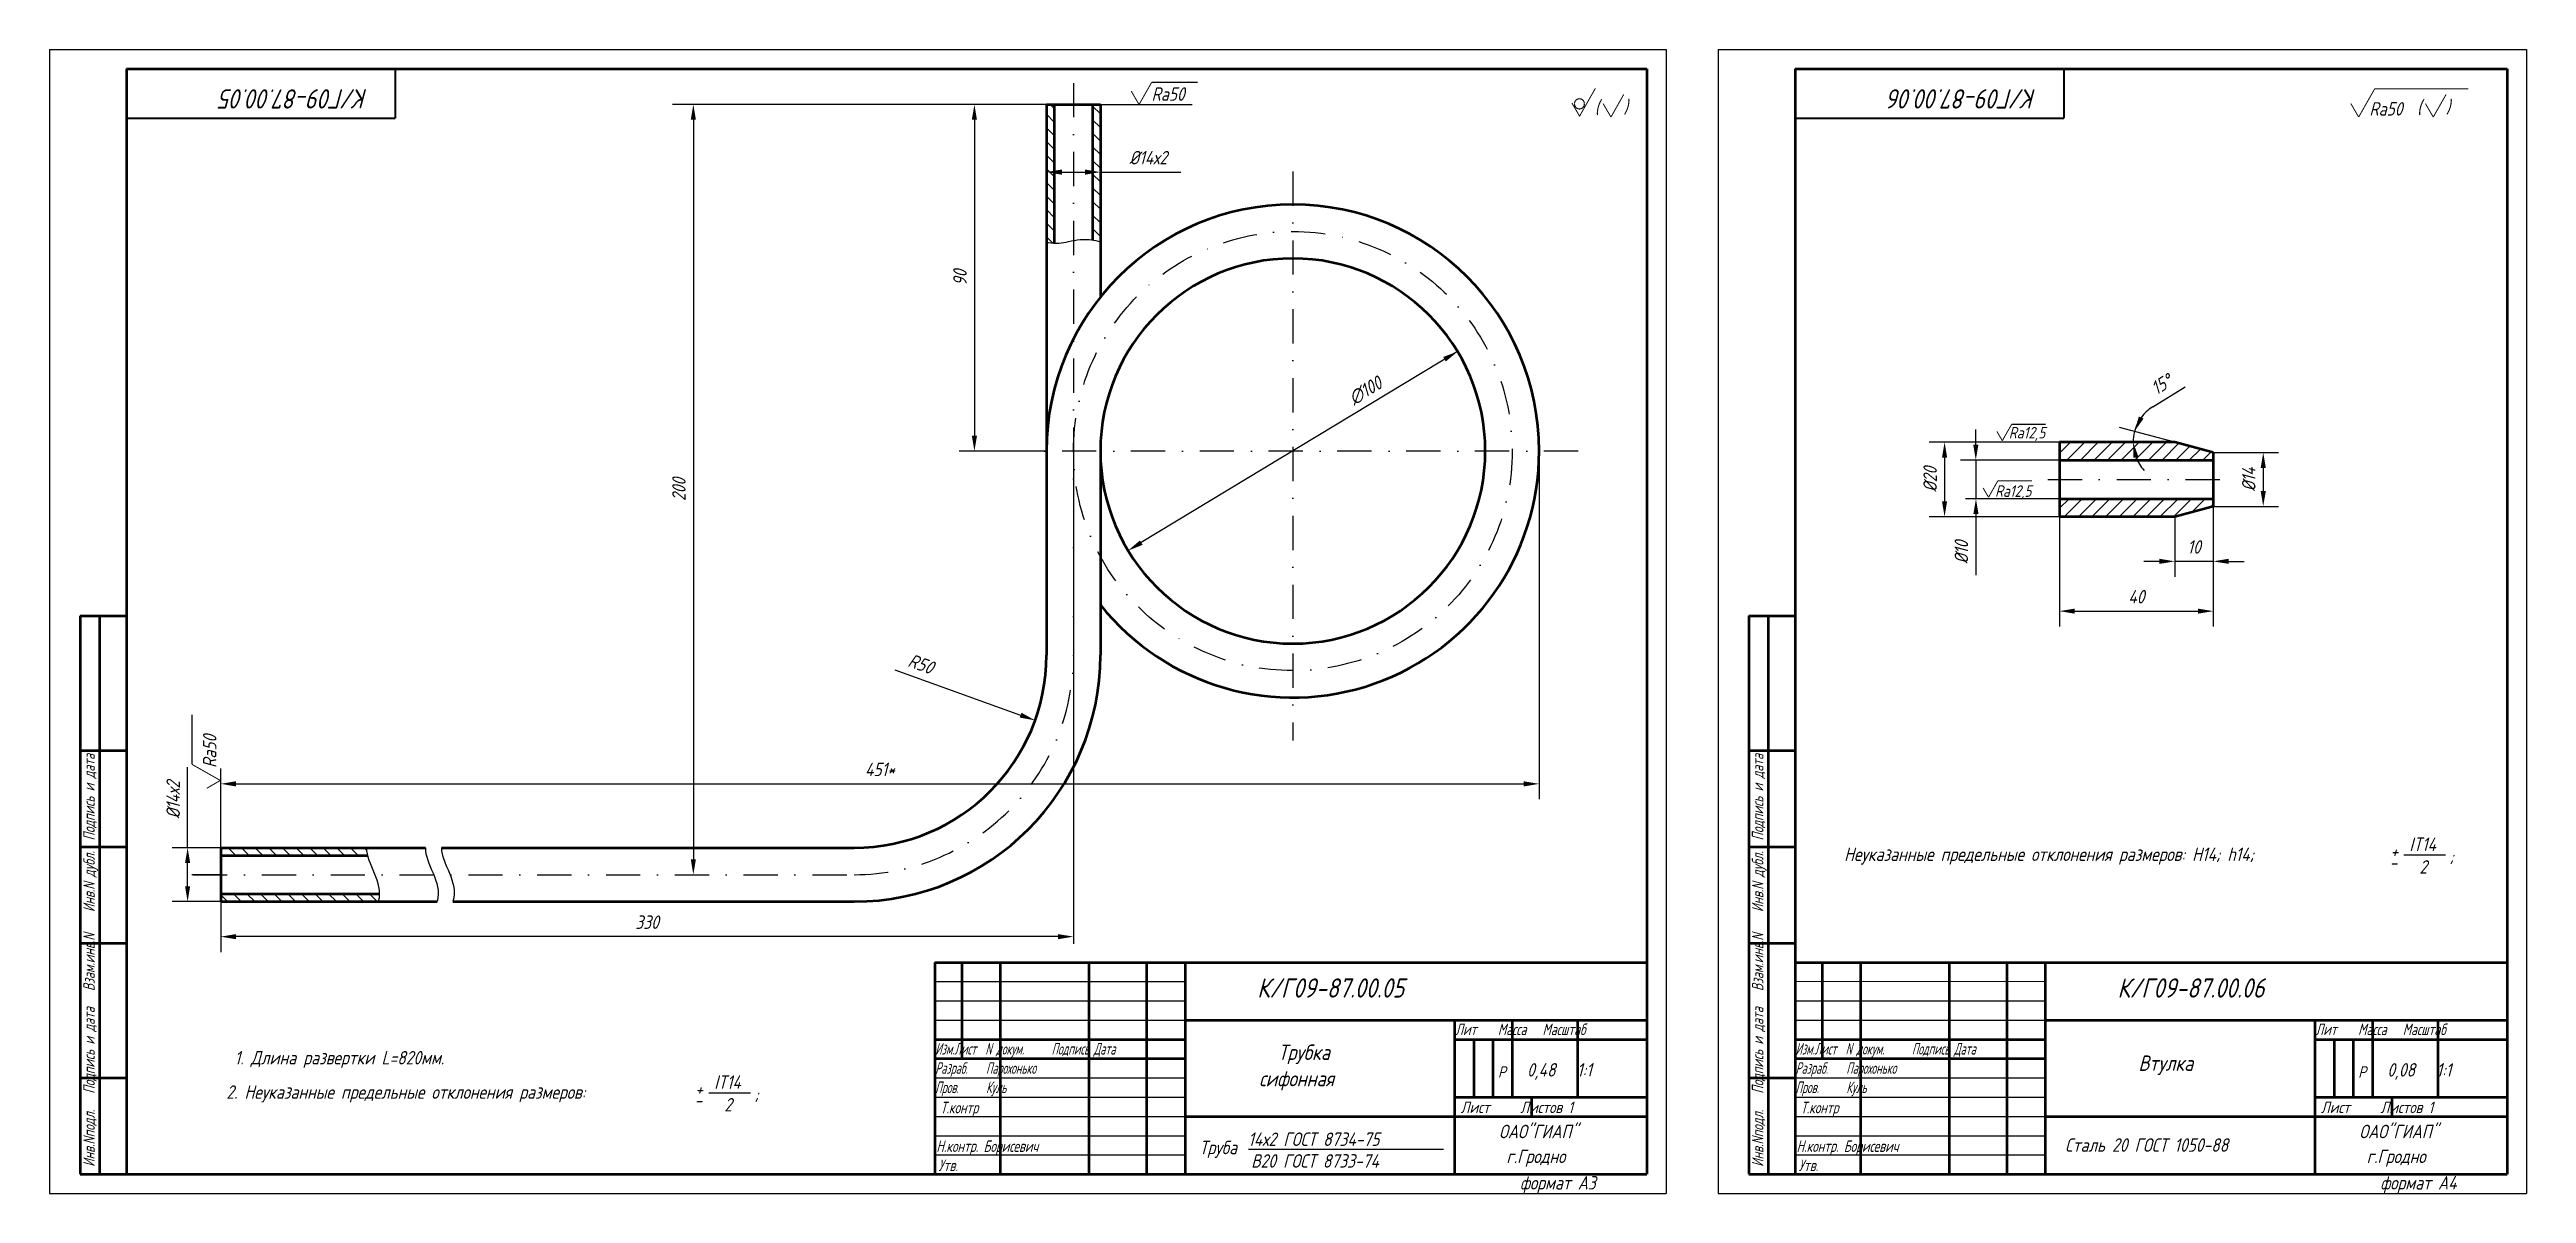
# Model space of a CAD drawing. Header units: inches. Extents: x 1065 to 7392, y 1020 to 3127.
# Drawn here: x 4599 to 5243, y 2290 to 2587 of the extents above; entities that cross this region are included whole.
import ezdxf

# ---------------------------------------------------------------- set-up
doc = ezdxf.new("R2010")
doc.units = ezdxf.units.IN
doc.header["$LTSCALE"] = 0.7
doc.header["$MEASUREMENT"] = 0
doc.linetypes.add('DASHDOT', pattern=[25.4, 12.7, -6.35, 0, -6.35])
doc.linetypes.add('HIDDEN', pattern=[9.525, 6.35, -3.175])
doc.styles.add('ROMANC', font='romanc', dxfattribs={"width": 0.8, "oblique": 15, "height": 3.5})
doc.styles.get("Standard").update_dxf_attribs({"font": 'romand.shx', "width": 0.8, "oblique": 15, "height": 3.5})
doc.dimstyles.get("Standard").update_dxf_attribs({"dimtxt": 3.5, "dimasz": 4, "dimexe": 4, "dimexo": 0, "dimgap": 2, "dimtad": 1, "dimdec": 0, "dimdsep": 46, "dimtxsty": 'Standard', "dimcen": 0.09, "dimadec": 0, "dimazin": 0, "dimtfac": 1, "dimtdec": 0, "dimtmove": 0, "dimatfit": 3, "dimfxl": 0, "dimtolj": 1, "dimtzin": 0, "dimlwd": 25, "dimlwe": 25, "dimarcsym": 0})

msp = doc.modelspace()

# ---------------------------------------------------------------- texts
at = {"style": 'ROMANC', "oblique": 15, "width": 0.8}
for s, p in [('(', (5000.52, 2570.21)), (')', (5008.01, 2570.35)), ('(', (5214.15, 2570.21)), (')', (5221.65, 2570.35))]:
    msp.add_text(s, height=3.5, dxfattribs=at).set_placement(p)
at = {"lineweight": 35, "char_height": 5, "width": 116.2188, "attachment_point": 1, "rotation": 180}
for s, insert in [('К/Г09-87.00.05 ', (4681.79, 2571.61)), ('К/Г09-87.00.06 ', (5115.29, 2571.61))]:
    msp.add_mtext(s, dxfattribs=dict(at, insert=insert))
at = {"lineweight": 25, "attachment_point": 1}
for s, insert, char_height, width in [('Ra50', (4885.36, 2577.12), 3.5, 29.1251), ('Ra50', (5201.75, 2573.27), 3.5, 29.1251), ('Ra12,5', (5108.07, 2488.93), 3, 25.3892), ('Ra12,5', (5104.49, 2473.78), 3, 25.3892), ('IT14', (5212.14, 2382.32), 3.5, 19.7907), (' Неуказанные предельные отклонения размеров: H14; h14; ', (5063.43, 2379.73), 3.5, 158.004), ('-', (5206.96, 2377.57), 3.5, 6.6548), ('+', (5207.19, 2380.5), 3.5, 4.3989), ('2', (5214.75, 2376.45), 3.5, 17.1446), (';', (5222.57, 2379.17), 3.5, 9.0235), ('{\\W0.7;Лит    Масса   Масштаб}', (4964.26, 2334.02), 3, 48.3624), ('{\\W0.7;Лит    Масса   Масштаб}', (5187.75, 2334.02), 3, 48.3624), ('1. Длина развертки L=820мм.', (4647.15, 2326.9), 3.5, 98.3226), ('{\\W0.6; Изм.Лист  N докум.      Подпись Дата\\P Разраб.    Парохонько\\P Пров.      Куль}', (4827.98, 2328.97), 3, 75.9719), ('0,48   1:1', (4982.91, 2323.75), 3.5, 30.5998), ('{\\W0.6; Изм.Лист  N докум.      Подпись Дата\\P Разраб.    Парохонько\\P Пров.      Куль}', (5051.48, 2328.97), 3, 75.9719), ('0,08   1:1', (5206.4, 2323.75), 3.5, 30.5998), ('2. Неуказанные предельные отклонения размеров:  ', (4644.99, 2317.98), 3.5, 158.004), ('+', (4766.8, 2318.75), 3.5, 4.3989), ('IT14', (4771.75, 2320.56), 3.5, 19.7907), ('Р', (4975.34, 2322.95), 3, 4.7355), ('Р', (5198.83, 2322.95), 3, 4.7355), ('-', (4766.57, 2315.82), 3.5, 6.6548), ('2', (4774.36, 2314.69), 3.5, 17.1446), (';', (4782.19, 2317.41), 3.5, 9.0235), ('{\\W0.7;Т.контр}', (4830.5, 2313.71), 3, 65.7648), ('Лист     Листов 1', (4965.67, 2313.78), 3, 49.4707), ('{\\W0.7;Т.контр}', (5053.99, 2313.71), 3, 65.7648), ('Лист     Листов 1', (5189.16, 2313.78), 3, 49.4707), ('14х2 ГОСТ 8734-75', (4910.46, 2305.74), 3.5, 73.1572), ('Сталь 20 ГОСТ 1050-88', (5122.7, 2304.23), 3.5, 67.3789), ('{\\W0.7; Н.контр. Борисевич}', (4828.05, 2303.69), 3, 40.546), ('{\\W0.7;Утв.     }', (4829.98, 2298.7), 3, 39.2217), ('Труба', (4897.8, 2303.6), 3.5, 36.5786), ('В20 ГОСТ 8733-74', (4911.23, 2300.1), 3.5, 72.5735), ('г.Гродно', (4977.56, 2301.29), 3.5, 35.0627), ('{\\W0.7; Н.контр. Борисевич}', (5051.54, 2303.69), 3, 40.546), ('{\\W0.7;Утв.     }', (5053.48, 2298.7), 3, 39.2217), ('г.Гродно', (5201.05, 2301.29), 3.5, 35.0627), ('формат А3', (4981.08, 2294.43), 3.5, 32.7454), ('формат А4', (5204.58, 2294.43), 3.5, 32.7454)]:
    msp.add_mtext(s, dxfattribs=dict(at, insert=insert, char_height=char_height, width=width))
at = {"lineweight": 25, "char_height": 3.5, "attachment_point": 5}
for s, insert, rotation in [('\\A1;∅100', (4940.91, 2498.33), 31.14032), ('\\A1;%%C20', (5087.63, 2475.3), 90), ('\\A1;200', (4762.57, 2472.68), 90), ('\\A1;%%C10', (5095.75, 2456.39), 90)]:
    msp.add_mtext(s, dxfattribs=dict(at, insert=insert, rotation=rotation))
at = {"lineweight": 25, "attachment_point": 1, "rotation": 90}
for s, insert, char_height, width in [('Ra50', (4638.93, 2400.39), 3.5, 29.1251), ('{\\W0.7; Инв.Nподл.   Подпись и дата   Взам.инв.N    Инв.N дубл.  Подпись и дата}', (4607.82, 2295.43), 3, 144.2887), ('{\\W0.7; Инв.Nподл.   Подпись и дата   Взам.инв.N    Инв.N дубл.  Подпись и дата}', (5041.32, 2295.43), 3, 144.2887)]:
    msp.add_mtext(s, dxfattribs=dict(at, insert=insert, char_height=char_height, width=width))
at = {"lineweight": 25, "insert": (4754.29, 2360.34), "char_height": 3.5, "attachment_point": 5}
msp.add_mtext('\\A1;330', dxfattribs=at)
at = {"lineweight": 35, "attachment_point": 1}
for s, insert, char_height, width in [('К/Г09-87.00.05', (4912.79, 2345.76), 5, 116.2188), ('К/Г09-87.00.06', (5136.29, 2345.76), 5, 116.2188), ('ОАО"ГИАП"', (4975.64, 2307.74), 3.5, 36.171), ('ОАО"ГИАП"', (5199.14, 2307.74), 3.5, 36.171)]:
    msp.add_mtext(s, dxfattribs=dict(at, insert=insert, char_height=char_height, width=width))
at = {"lineweight": 30, "char_height": 4, "width": 61.9449, "attachment_point": 1}
for s, insert in [('Трубка ', (4918.26, 2328.57)), ('Втулка ', (5141.75, 2325.74)), ('сифонная', (4913.33, 2321.73))]:
    msp.add_mtext(s, dxfattribs=dict(at, insert=insert))

# ---------------------------------------------------------------- blocks, each defined once
blk = doc.blocks.new('*D255')
at = {"color": 0, "lineweight": 25}
blk.add_line((4818.68, 2425.86), (4851.34, 2414.1), dxfattribs=at)
blk.add_solid([(4851.56, 2414.73), (4851.11, 2413.47), (4855.1, 2412.74)], dxfattribs=at)
at = {"layer": 'DEFPOINTS', "color": 0, "lineweight": 25}
for p in [(4808.06, 2429.68), (4855.1, 2412.74)]:
    blk.add_point(p, dxfattribs=at)
at = {"color": 0, "lineweight": 25, "insert": (4825.45, 2427.4), "char_height": 3.5, "attachment_point": 5, "rotation": 340.20113}
blk.add_mtext('\\A1;R50', dxfattribs=at)
blk = doc.blocks.new('*D256')
at = {"color": 0, "lineweight": 25}
for p, q in [((4858.06, 2572.68), (4835.34, 2572.68)), ((4839.34, 2568.68), (4839.34, 2486.68)), ((4858.06, 2482.68), (4835.34, 2482.68))]:
    blk.add_line(p, q, dxfattribs=at)
for points in [[(4838.67, 2568.68), (4840.01, 2568.68), (4839.34, 2572.68)], [(4838.67, 2486.68), (4840.01, 2486.68), (4839.34, 2482.68)]]:
    blk.add_solid(points, dxfattribs=at)
at = {"layer": 'DEFPOINTS', "color": 0, "lineweight": 25}
for p in [(4858.06, 2572.68), (4839.34, 2482.68), (4858.06, 2482.68)]:
    blk.add_point(p, dxfattribs=at)
at = {"color": 0, "lineweight": 25, "insert": (4835.59, 2527.68), "char_height": 3.5, "attachment_point": 5, "rotation": 90}
blk.add_mtext('\\A1;90', dxfattribs=at)
blk = doc.blocks.new('*D257')
at = {"color": 0, "lineweight": 25}
for p, q in [((4986.06, 2482.68), (4986.06, 2392.26)), ((4643.52, 2379.68), (4643.52, 2400.26)), ((4647.52, 2396.26), (4982.06, 2396.26))]:
    blk.add_line(p, q, dxfattribs=at)
for points in [[(4647.52, 2396.93), (4647.52, 2395.59), (4643.52, 2396.26)], [(4982.06, 2396.93), (4982.06, 2395.59), (4986.06, 2396.26)]]:
    blk.add_solid(points, dxfattribs=at)
at = {"layer": 'DEFPOINTS', "color": 0, "lineweight": 25}
for p in [(4986.06, 2482.68), (4986.06, 2396.26), (4643.52, 2379.68)]:
    blk.add_point(p, dxfattribs=at)
at = {"color": 0, "lineweight": 25, "insert": (4814.79, 2400.01), "char_height": 3.5, "attachment_point": 5}
blk.add_mtext('\\A1;451*', dxfattribs=at)
blk = doc.blocks.new('*D258')
at = {"color": 0, "lineweight": 25}
for p, q in [((4858.06, 2572.68), (4858.06, 2551.1)), ((4872.06, 2572.68), (4872.06, 2551.1)), ((4862.06, 2555.1), (4868.06, 2555.1)), ((4872.06, 2555.1), (4892.95, 2555.1))]:
    blk.add_line(p, q, dxfattribs=at)
for points in [[(4862.06, 2555.77), (4862.06, 2554.43), (4858.06, 2555.1)], [(4868.06, 2555.77), (4868.06, 2554.43), (4872.06, 2555.1)]]:
    blk.add_solid(points, dxfattribs=at)
at = {"layer": 'DEFPOINTS', "color": 0, "lineweight": 25}
for p in [(4858.06, 2572.68), (4872.06, 2572.68), (4872.06, 2555.1)]:
    blk.add_point(p, dxfattribs=at)
at = {"color": 0, "lineweight": 25, "insert": (4884.5, 2558.85), "char_height": 3.5, "attachment_point": 5}
blk.add_mtext('\\A1;%%C14х2', dxfattribs=at)
blk = doc.blocks.new('*D259')
at = {"color": 0, "lineweight": 25}
for p, q in [((4634.93, 2379.68), (4634.93, 2400.57)), ((4643.52, 2379.68), (4630.93, 2379.68)), ((4634.93, 2369.68), (4634.93, 2375.68)), ((4643.52, 2365.68), (4630.93, 2365.68))]:
    blk.add_line(p, q, dxfattribs=at)
for points in [[(4634.27, 2375.68), (4635.6, 2375.68), (4634.93, 2379.68)], [(4634.27, 2369.68), (4635.6, 2369.68), (4634.93, 2365.68)]]:
    blk.add_solid(points, dxfattribs=at)
at = {"layer": 'DEFPOINTS', "color": 0, "lineweight": 25}
for p in [(4634.93, 2379.68), (4643.52, 2379.68), (4643.52, 2365.68)]:
    blk.add_point(p, dxfattribs=at)
at = {"color": 0, "lineweight": 25, "insert": (4631.18, 2392.13), "char_height": 3.5, "attachment_point": 5, "rotation": 90}
blk.add_mtext('\\A1;%%C14х2', dxfattribs=at)
blk = doc.blocks.new('*D419')
at = {"color": 0, "lineweight": 25}
for p, q in [((5145.51, 2494.19), (5153.91, 2499.37)), ((5151.19, 2484.97), (5136.87, 2488.81))]:
    blk.add_line(p, q, dxfattribs=at)
for start, end in [(121.66195, 165), (122.44358, 143.72179), (165, 180), (201.27821, 222.55642)]:
    blk.add_arc((5151.19, 2484.97), 10.83, start, end, dxfattribs=at)
for points in [[(5143.06, 2491.09), (5141.86, 2491.67), (5140.73, 2487.78)], [(5140.44, 2480.92), (5141.75, 2481.16), (5140.36, 2484.97)]]:
    blk.add_solid(points, dxfattribs=at)
at = {"layer": 'DEFPOINTS', "color": 0, "lineweight": 25}
for p in [(5121.22, 2484.97), (5140.4, 2485.92), (5151.19, 2484.97), (5151.19, 2484.97), (5161.19, 2482.29)]:
    blk.add_point(p, dxfattribs=at)
at = {"color": 0, "lineweight": 25, "insert": (5147.74, 2499.97), "char_height": 3.5, "attachment_point": 5, "rotation": 31.66195}
blk.add_mtext('\\A1;15°', dxfattribs=at)
blk = doc.blocks.new('*D420')
at = {"color": 0, "lineweight": 25}
for p, q in [((5161.19, 2482.29), (5178.17, 2482.29)), ((5174.17, 2478.29), (5174.17, 2472.3)), ((5161.19, 2468.3), (5178.17, 2468.3))]:
    blk.add_line(p, q, dxfattribs=at)
for points in [[(5173.51, 2478.29), (5174.84, 2478.29), (5174.17, 2482.29)], [(5173.51, 2472.3), (5174.84, 2472.3), (5174.17, 2468.3)]]:
    blk.add_solid(points, dxfattribs=at)
at = {"layer": 'DEFPOINTS', "color": 0, "lineweight": 25}
for p in [(5161.19, 2482.29), (5161.19, 2468.3), (5174.17, 2468.3)]:
    blk.add_point(p, dxfattribs=at)
at = {"color": 0, "lineweight": 25, "insert": (5170.42, 2475.3), "char_height": 3.5, "attachment_point": 5, "rotation": 90}
blk.add_mtext('\\A1;%%C14', dxfattribs=at)
blk = doc.blocks.new('*D421')
at = {"color": 0, "lineweight": 25}
for p, q in [((5151.19, 2465.62), (5151.19, 2450.03)), ((5161.19, 2468.3), (5161.19, 2450.03)), ((5147.19, 2454.03), (5143.19, 2454.03)), ((5161.19, 2454.03), (5151.19, 2454.03)), ((5165.19, 2454.03), (5169.19, 2454.03))]:
    blk.add_line(p, q, dxfattribs=at)
for points in [[(5147.19, 2454.7), (5147.19, 2453.37), (5151.19, 2454.03)], [(5165.19, 2454.7), (5165.19, 2453.37), (5161.19, 2454.03)]]:
    blk.add_solid(points, dxfattribs=at)
at = {"layer": 'DEFPOINTS', "color": 0, "lineweight": 25}
for p in [(5151.19, 2465.62), (5161.19, 2468.3), (5151.19, 2454.03)]:
    blk.add_point(p, dxfattribs=at)
at = {"color": 0, "lineweight": 25, "insert": (5156.19, 2457.78), "char_height": 3.5, "attachment_point": 5}
blk.add_mtext('\\A1;10', dxfattribs=at)
blk = doc.blocks.new('*D418')
at = {"color": 0, "lineweight": 25}
for p, q in [((5121.22, 2465.62), (5121.22, 2437.1)), ((5161.19, 2468.3), (5161.19, 2437.1)), ((5125.22, 2441.1), (5157.19, 2441.1))]:
    blk.add_line(p, q, dxfattribs=at)
for points in [[(5125.22, 2441.77), (5125.22, 2440.44), (5121.22, 2441.1)], [(5157.19, 2441.77), (5157.19, 2440.44), (5161.19, 2441.1)]]:
    blk.add_solid(points, dxfattribs=at)
at = {"layer": 'DEFPOINTS', "color": 0, "lineweight": 25}
for p in [(5121.22, 2465.62), (5161.19, 2468.3), (5161.19, 2441.1)]:
    blk.add_point(p, dxfattribs=at)
at = {"color": 0, "lineweight": 25, "insert": (5141.21, 2444.85), "char_height": 3.5, "attachment_point": 5}
blk.add_mtext('\\A1;40', dxfattribs=at)

# ---------------------------------------------------------------- dimensions: what is measured, and where the dimension line sits
at = {"lineweight": 25}
dim = msp.add_linear_dim(base=(4839.34, 2482.68), p1=(4858.06, 2572.68), p2=(4858.06, 2482.68), angle=90, dimstyle='Standard', dxfattribs=at)
dim.commit()
dim.dimension.update_dxf_attribs({"geometry": '*D256', "text_midpoint": (4835.59, 2527.68)})
for base, p1, p2, text, picture, middle in [((4872.06, 2555.1), (4858.06, 2572.68), (4872.06, 2572.68), '%%C14х2', '*D258', (4884.5, 2558.85)), ((4986.06, 2396.26), (4643.52, 2379.68), (4986.06, 2482.68), '451*', '*D257', (4814.79, 2400.01))]:
    dim = msp.add_linear_dim(base=base, p1=p1, p2=p2, text=text, dimstyle='Standard', dxfattribs=at)
    dim.commit()
    dim.dimension.update_dxf_attribs({"geometry": picture, "text_midpoint": middle})
dim = msp.add_angular_dim_2l(base=(5140.4, 2485.92), line1=((5151.19, 2484.97), (5121.22, 2484.97)), line2=((5161.19, 2482.29), (5151.19, 2484.97)), dimstyle='Standard', dxfattribs=at)
dim.commit()
dim.dimension.update_dxf_attribs({"geometry": '*D419', "text_midpoint": (5147.74, 2499.97)})
for base, p1, p2, text, picture, middle in [((5174.17, 2468.3), (5161.19, 2482.29), (5161.19, 2468.3), '%%C14', '*D420', (5170.42, 2475.3)), ((4634.93, 2379.68), (4643.52, 2365.68), (4643.52, 2379.68), '%%C14х2', '*D259', (4631.18, 2392.13))]:
    dim = msp.add_linear_dim(base=base, p1=p1, p2=p2, angle=90, text=text, dimstyle='Standard', dxfattribs=at)
    dim.commit()
    dim.dimension.update_dxf_attribs({"geometry": picture, "text_midpoint": middle})
for base, p1, p2, picture, middle in [((5161.19, 2441.1), (5121.22, 2465.62), (5161.19, 2468.3), '*D418', (5141.21, 2444.85)), ((5151.19, 2454.03), (5161.19, 2468.3), (5151.19, 2465.62), '*D421', (5156.19, 2457.78))]:
    dim = msp.add_linear_dim(base=base, p1=p1, p2=p2, dimstyle='Standard', dxfattribs=at)
    dim.commit()
    dim.dimension.update_dxf_attribs({"geometry": picture, "text_midpoint": middle})
dim = msp.add_radius_dim(center=(4808.06, 2429.68), mpoint=(4855.1, 2412.74), dimstyle='Standard', dxfattribs=at)
dim.commit()
dim.dimension.update_dxf_attribs({"geometry": '*D255', "text_midpoint": (4824.18, 2423.88), "dimtype": 164})

# ---------------------------------------------------------------- hatches: boundary and pattern name
at = {"lineweight": 25}
h = msp.add_hatch(dxfattribs=at)
h.set_pattern_fill('ANSI31', color=256, scale=20, angle=90, style=0)
edge = h.paths.add_edge_path()
edge.add_spline(control_points=[(4681.65, 2377.68), (4681.48, 2378.36), (4681.39, 2379.02), (4681.41, 2379.68)], knot_values=[16.89827, 16.89827, 16.89827, 16.89827, 19.106376, 19.106376, 19.106376, 19.106376], degree=3, periodic=0)
edge.add_line((4681.41, 2379.68), (4643.52, 2379.68))
edge.add_line((4643.52, 2379.68), (4643.52, 2377.68))
edge.add_line((4643.52, 2377.68), (4681.65, 2377.68))
edge = h.paths.add_edge_path()
edge.add_line((4684.74, 2367.68), (4643.52, 2367.68))
edge.add_line((4643.52, 2367.68), (4643.52, 2365.68))
edge.add_line((4643.52, 2365.68), (4684.48, 2365.68))
edge.add_spline(control_points=[(4684.48, 2365.68), (4684.66, 2366.36), (4684.74, 2367.02), (4684.74, 2367.68)], knot_values=[29.152697, 29.152697, 29.152697, 29.152697, 30.972982, 30.972982, 30.972982, 30.972982], degree=3, periodic=0)

# ---------------------------------------------------------------- linework, layer by layer
for p, q in [((4599.06, 2586.91), (4599.06, 2289.91)), ((4599.06, 2586.91), (5019.06, 2586.91)), ((5019.06, 2586.91), (5019.06, 2289.91)), ((5032.56, 2586.91), (5032.56, 2289.91)), ((5032.56, 2586.91), (5242.56, 2586.91)), ((5242.56, 2586.91), (5242.56, 2289.91)), ((4858.06, 2572.68), (4858.06, 2536.63)), ((4858.06, 2572.68), (4872.06, 2572.68)), ((4872.06, 2572.68), (4858.06, 2572.68)), ((4872.06, 2572.68), (4858.06, 2572.68)), ((4872.06, 2572.68), (4872.06, 2564.32)), ((4872.06, 2544.32), (4872.06, 2522.63)), ((4599.06, 2289.91), (5019.06, 2289.91)), ((5032.56, 2289.91), (5242.56, 2289.91))]:
    msp.add_line(p, q)
at = {"lineweight": 50}
for p, q in [((4619.06, 2581.91), (4619.06, 2294.91)), ((4619.06, 2581.91), (5014.06, 2581.91)), ((5014.06, 2581.91), (5014.06, 2294.91)), ((5052.56, 2581.91), (5052.56, 2294.91)), ((5052.56, 2581.91), (5237.56, 2581.91)), ((5237.56, 2581.91), (5237.56, 2294.91)), ((4858.06, 2572.68), (4858.06, 2482.68)), ((4858.06, 2572.68), (4872.06, 2572.68)), ((4860.06, 2572.68), (4860.06, 2536.63)), ((4870.06, 2572.68), (4870.06, 2537.46)), ((4872.06, 2572.68), (4872.06, 2522.63)), ((5121.22, 2484.97), (5121.22, 2465.62)), ((5151.19, 2484.97), (5121.22, 2484.97)), ((5161.19, 2482.29), (5151.19, 2484.97)), ((4858.06, 2482.68), (4858.06, 2429.68)), ((4872.06, 2482.68), (4872.06, 2429.68)), ((5121.22, 2480.3), (5161.19, 2480.3)), ((5121.22, 2470.3), (5161.19, 2470.3)), ((5151.19, 2465.62), (5121.22, 2465.62)), ((5161.19, 2468.3), (5151.19, 2465.62)), ((4607.06, 2439.91), (4607.06, 2294.91)), ((4607.06, 2439.91), (4619.06, 2439.91)), ((4612.06, 2439.91), (4612.06, 2294.91)), ((5040.56, 2439.91), (5040.56, 2294.91)), ((5040.56, 2439.91), (5052.56, 2439.91)), ((5045.56, 2439.91), (5045.56, 2294.91)), ((4607.06, 2404.91), (4619.06, 2404.91)), ((5040.56, 2404.91), (5052.56, 2404.91)), ((4607.06, 2379.91), (4619.06, 2379.91)), ((4643.52, 2379.68), (4696.71, 2379.68)), ((4643.52, 2377.68), (4681.65, 2377.68)), ((4700.85, 2379.68), (4808.06, 2379.68)), ((5040.56, 2379.91), (5052.56, 2379.91)), ((4643.52, 2367.68), (4684.74, 2367.68)), ((4643.52, 2365.68), (4699.77, 2365.68)), ((4703.85, 2365.68), (4808.06, 2365.68)), ((4607.06, 2354.91), (4619.06, 2354.91)), ((4829.06, 2349.91), (4829.06, 2294.91)), ((4829.06, 2349.91), (5014.06, 2349.91)), ((4836.06, 2349.91), (4836.06, 2324.91)), ((4846.06, 2349.91), (4846.06, 2294.91)), ((4869.06, 2349.91), (4869.06, 2294.91)), ((4884.06, 2349.91), (4884.06, 2294.91)), ((4894.06, 2349.91), (4894.06, 2294.91)), ((5040.56, 2354.91), (5052.56, 2354.91)), ((5052.56, 2349.91), (5237.56, 2349.91)), ((5059.56, 2349.91), (5059.56, 2324.91)), ((5069.56, 2349.91), (5069.56, 2294.91)), ((5092.56, 2349.91), (5092.56, 2294.91)), ((5107.56, 2349.91), (5107.56, 2294.91)), ((5117.56, 2349.91), (5117.56, 2294.91)), ((4829.06, 2329.91), (4894.06, 2329.91)), ((4964.06, 2334.91), (4964.06, 2294.91)), ((4964.06, 2329.91), (5014.06, 2329.91)), ((4969.06, 2329.91), (4969.06, 2314.91)), ((4974.06, 2329.91), (4974.06, 2314.91)), ((4979.06, 2334.91), (4979.06, 2314.91)), ((4996.06, 2334.91), (4996.06, 2314.91)), ((5052.56, 2329.91), (5117.56, 2329.91)), ((5187.56, 2334.91), (5187.56, 2294.91)), ((5187.56, 2329.91), (5237.56, 2329.91)), ((5192.56, 2329.91), (5192.56, 2314.91)), ((5197.56, 2329.91), (5197.56, 2314.91)), ((5202.56, 2334.91), (5202.56, 2314.91)), ((5219.56, 2334.91), (5219.56, 2314.91)), ((4829.06, 2324.91), (4894.06, 2324.91)), ((5052.56, 2324.91), (5117.56, 2324.91)), ((4607.06, 2319.91), (4619.06, 2319.91)), ((5040.56, 2319.91), (5052.56, 2319.91)), ((4964.06, 2314.91), (5014.06, 2314.91)), ((4984.06, 2314.91), (4984.06, 2309.91)), ((5187.56, 2314.91), (5237.56, 2314.91)), ((5207.56, 2314.91), (5207.56, 2309.91)), ((4607.06, 2294.91), (5014.06, 2294.91)), ((5040.56, 2294.91), (5237.56, 2294.91))]:
    msp.add_line(p, q, dxfattribs=at)
at = {"linetype": 'DASHDOT'}
for p, q in [((4865.06, 2578.22), (4865.06, 2429.68)), ((4922.06, 2555.25), (4922.06, 2407.53)), ((5118.22, 2475.3), (5164.47, 2475.3)), ((4636.35, 2372.68), (4808.06, 2372.68))]:
    msp.add_line(p, q, dxfattribs=at)
at = {"lineweight": 25}
for p, q in [((4858.06, 2572.68), (4760.89, 2572.68)), ((4766.32, 2568.68), (4766.32, 2376.68)), ((4860.06, 2568.1), (4858.06, 2570.1)), ((4860.06, 2571.64), (4859.01, 2572.68)), ((4872.06, 2570.24), (4870.06, 2572.24)), ((4872.06, 2566.71), (4870.06, 2568.71)), ((4872.06, 2572.68), (4895.94, 2572.68)), ((4860.06, 2564.57), (4858.06, 2566.57)), ((4860.06, 2561.03), (4858.06, 2563.03)), ((4872.06, 2563.17), (4870.06, 2565.17)), ((4872.06, 2559.64), (4870.06, 2561.64)), ((4860.06, 2557.49), (4858.06, 2559.49)), ((4860.06, 2553.96), (4858.06, 2555.96)), ((4872.06, 2556.1), (4870.06, 2558.1)), ((4860.06, 2550.42), (4858.06, 2552.42)), ((4860.06, 2546.89), (4858.06, 2548.89)), ((4872.06, 2552.57), (4870.06, 2554.57)), ((4872.06, 2549.03), (4870.06, 2551.03)), ((4860.06, 2543.35), (4858.06, 2545.35)), ((4860.06, 2539.82), (4858.06, 2541.82)), ((4872.06, 2545.49), (4870.06, 2547.49)), ((4872.06, 2541.96), (4870.06, 2543.96)), ((4859.68, 2536.66), (4858.06, 2538.28)), ((4872.06, 2538.42), (4870.06, 2540.42)), ((4964.85, 2508.54), (4882.68, 2458.89)), ((5121.22, 2484.97), (5087.38, 2484.97)), ((5099.5, 2484.3), (5099.5, 2488.3)), ((5121.22, 2482.13), (5124.06, 2484.97)), ((5123.14, 2480.3), (5127.81, 2484.97)), ((5126.68, 2480.3), (5131.23, 2484.86)), ((5130.21, 2480.3), (5134.89, 2484.97)), ((5133.75, 2480.3), (5138.42, 2484.97)), ((5137.28, 2480.3), (5141.96, 2484.97)), ((5140.82, 2480.3), (5145.49, 2484.97)), ((5144.35, 2480.3), (5149.03, 2484.97)), ((5147.89, 2480.3), (5152.27, 2484.68)), ((5151.43, 2480.3), (5155.06, 2483.94)), ((4865.06, 2482.68), (4865.06, 2354.69)), ((5091.38, 2480.97), (5091.38, 2469.62)), ((5121.22, 2480.3), (5095.5, 2480.3)), ((5099.5, 2480.3), (5099.5, 2470.3)), ((5131.19, 2480.3), (5129.19, 2480.3)), ((5154.96, 2480.3), (5157.85, 2483.19)), ((5158.5, 2480.3), (5160.64, 2482.44)), ((5121.22, 2465.62), (5087.38, 2465.62)), ((5121.22, 2470.3), (5096.79, 2470.3)), ((5099.5, 2466.3), (5099.5, 2450.47)), ((5121.22, 2467.8), (5123.72, 2470.3)), ((5122.47, 2465.62), (5127.15, 2470.3)), ((5126.14, 2465.62), (5130.82, 2470.3)), ((5127.22, 2470.24), (5127.28, 2470.3)), ((5131.19, 2470.3), (5127.22, 2470.3)), ((5129.68, 2465.62), (5134.35, 2470.3)), ((5133.21, 2465.62), (5137.89, 2470.3)), ((5136.75, 2465.62), (5141.43, 2470.3)), ((5140.28, 2465.62), (5144.96, 2470.3)), ((5143.82, 2465.62), (5148.5, 2470.3)), ((5147.35, 2465.62), (5152.03, 2470.3)), ((5150.89, 2465.62), (5155.57, 2470.3)), ((5155.61, 2466.8), (5159.1, 2470.3)), ((5160.44, 2468.1), (5161.19, 2468.85)), ((5210.69, 2377.8), (5221.52, 2377.8)), ((4643.52, 2372.68), (4635.99, 2372.68)), ((4643.52, 2365.68), (4643.52, 2352.59)), ((4861.06, 2356.59), (4647.52, 2356.59)), ((4829.06, 2344.91), (4894.06, 2344.91)), ((4829.06, 2339.91), (4894.06, 2339.91)), ((5052.56, 2339.91), (5117.56, 2339.91)), ((4829.06, 2334.91), (4894.06, 2334.91)), ((5052.56, 2334.91), (5117.56, 2334.91)), ((4829.06, 2319.91), (4894.06, 2319.91)), ((5052.56, 2319.91), (5117.56, 2319.91)), ((4770.3, 2316.04), (4781.13, 2316.04)), ((4829.06, 2314.91), (4894.06, 2314.91)), ((5052.56, 2314.91), (5117.56, 2314.91)), ((4829.06, 2309.91), (4894.06, 2309.91)), ((4829.06, 2304.91), (4894.06, 2304.91)), ((5052.56, 2309.91), (5117.56, 2309.91)), ((5052.56, 2304.91), (5117.56, 2304.91)), ((4829.06, 2299.91), (4894.06, 2299.91)), ((4910.58, 2301.42), (4961.17, 2301.42)), ((5052.56, 2299.91), (5117.56, 2299.91))]:
    msp.add_line(p, q, dxfattribs=at)
at = {"linetype": 'HIDDEN', "lineweight": 25}
for p, q in [((4858.06, 2564.19), (4858.06, 2544.41)), ((4872.06, 2564.4), (4872.06, 2543.83))]:
    msp.add_line(p, q, dxfattribs=at)
at = {"color": 0, "linetype": 'DASHDOT'}
msp.add_line((4996.15, 2482.68), (4848.98, 2482.68), dxfattribs=at)
at = {"linetype": 'Continuous', "lineweight": 50}
for p, q in [((5161.19, 2482.3), (5161.19, 2468.3)), ((4643.52, 2379.68), (4643.52, 2365.68))]:
    msp.add_line(p, q, dxfattribs=at)
at = {"lineweight": 15}
msp.add_line((5052.56, 2344.91), (5117.56, 2344.91), dxfattribs=at)
at = {"color": 1, "lineweight": 50}
for p, q in [((4894.06, 2334.91), (5014.06, 2334.91)), ((5117.56, 2334.91), (5237.56, 2334.91)), ((4894.06, 2309.91), (5014.06, 2309.91)), ((5117.56, 2309.91), (5237.56, 2309.91))]:
    msp.add_line(p, q, dxfattribs=at)
for points, const_width in [([(4688.92, 2569.03), (4688.92, 2582.03)], 0.5), ([(5122.41, 2569.03), (5122.41, 2582.03)], 0.5), ([(4880.08, 2576.13), (4882.11, 2572.63)], 0.25), ([(4882.11, 2572.63), (4885.38, 2578.39)], 0.25), ([(4885.38, 2578.39), (4897.3, 2578.39)], 0.3), ([(4996.5, 2569.52), (5000.67, 2576.86)], 0.25), ([(5004.71, 2569.39), (5008.04, 2575.27)], 0.25), ([(5198.96, 2569.39), (5203.13, 2576.73)], 0.25), ([(5203.13, 2576.73), (5227.49, 2576.73)], 0.3), ([(5218.34, 2569.39), (5221.68, 2575.27)], 0.25), ([(4618.92, 2569.03), (4688.92, 2569.03)], 0.5), ([(4994.55, 2573.08), (4996.58, 2569.58)], 0.25), ([(5002.67, 2572.89), (5004.71, 2569.39)], 0.25), ([(5052.41, 2569.03), (5122.41, 2569.03)], 0.5), ([(5196.93, 2572.89), (5198.96, 2569.39)], 0.25), ([(5216.3, 2572.89), (5218.34, 2569.39)], 0.25), ([(5104.98, 2487.77), (5106.38, 2485.35)], 0.25), ([(5106.38, 2485.35), (5108.8, 2489.6)], 0.25), ([(5108.8, 2489.6), (5117.67, 2489.6)], 0.3), ([(5101.4, 2473.08), (5102.8, 2470.67)], 0.25), ([(5102.8, 2470.67), (5105.21, 2474.92)], 0.25), ([(5105.21, 2474.92), (5114.08, 2474.92)], 0.3), ([(4636.09, 2401.31), (4636.09, 2414.19)], 0.3), ([(4643.43, 2397.15), (4636.09, 2401.31)], 0.25), ([(4639.93, 2395.11), (4643.43, 2397.15)], 0.25)]:
    msp.add_lwpolyline(points, dxfattribs=dict(const_width=const_width))
at = {"const_width": 0.3}
for points in [[(4997.8, 2572.83, 1.02775), (4995.24, 2572.83, 1.02775)], [(4997.81, 2572.81, -1.02775), (4995.25, 2572.81, -1.02775)]]:
    msp.add_lwpolyline(points, format="xyb", dxfattribs=at)
msp.add_lwpolyline([(4858.06, 2536.94, 0.005854), (4858.49, 2536.84, 0.069654), (4861.28, 2536.64, 0.045006), (4863.81, 2537.04, -0.037919), (4866.81, 2537.56, -0.090658), (4871.45, 2537.16, -0.007414), (4872.06, 2536.99)], format="xyb")
at = {"linetype": 'DASHDOT'}
msp.add_circle((4922.06, 2482.68), 57, dxfattribs=at)
at = {"lineweight": 50}
for centre, radius, start, end in [((4922.06, 2482.68), 64, 0, 180), ((4922.06, 2482.68), 50, 0, 180), ((4922.06, 2482.68), 50, 180, 0), ((4922.06, 2482.68), 64, 218.62483, 0), ((4808.06, 2429.68), 50, 270, 0), ((4808.06, 2429.68), 64, 270, 0)]:
    msp.add_arc(centre, radius, start, end, dxfattribs=at)
at = {"linetype": 'DASHDOT', "lineweight": 25}
msp.add_arc((4808.06, 2429.68), 57, 270, 0, dxfattribs=at)
at = {"lineweight": 25}
for points in [[(4681.41, 2379.68), (4681.24, 2375.49), (4685.86, 2370.92), (4684.48, 2365.68)], [(4696.71, 2379.68), (4696.54, 2375.49), (4701.15, 2370.92), (4699.77, 2365.68)], [(4700.85, 2379.68), (4700.88, 2375.5), (4705.43, 2370.92), (4703.85, 2365.68)]]:
    msp.add_open_spline(points, degree=3, dxfattribs=at)
for points in [[(4765.65, 2568.68), (4766.98, 2568.68), (4766.32, 2572.68)], [(5090.72, 2480.97), (5092.05, 2480.97), (5091.38, 2484.97)], [(5098.83, 2484.3), (5100.16, 2484.3), (5099.5, 2480.3)], [(5090.72, 2469.62), (5092.05, 2469.62), (5091.38, 2465.62)], [(5098.87, 2466.3), (5100.2, 2466.3), (5099.53, 2470.3)], [(4882.34, 2459.46), (4883.03, 2458.32), (4879.26, 2456.82)], [(4765.65, 2376.68), (4766.98, 2376.68), (4766.32, 2372.68)], [(4647.52, 2357.25), (4647.52, 2355.92), (4643.52, 2356.59)], [(4861.06, 2357.25), (4861.06, 2355.92), (4865.06, 2356.59)]]:
    msp.add_solid(points, dxfattribs=at)
at = {"color": 0, "linetype": 'ByBlock'}
msp.add_solid([(4961.8, 2505.94), (4961.13, 2507.09), (4964.92, 2508.53)], dxfattribs=at)
at = {"layer": 'DEFPOINTS', "color": 0, "linetype": 'ByBlock'}
for p in [(4895.93, 2572.25), (4643.81, 2410.97)]:
    msp.add_point(p, dxfattribs=at)

msp.set_redraw_order([(e.dxf.handle, doc.entitydb.next_handle()) for e in msp.query("TEXT MTEXT ATTDEF DIMENSION ARC_DIMENSION")])  # texts and dimensions are drawn at this point

doc.saveas('drawing.dxf')
